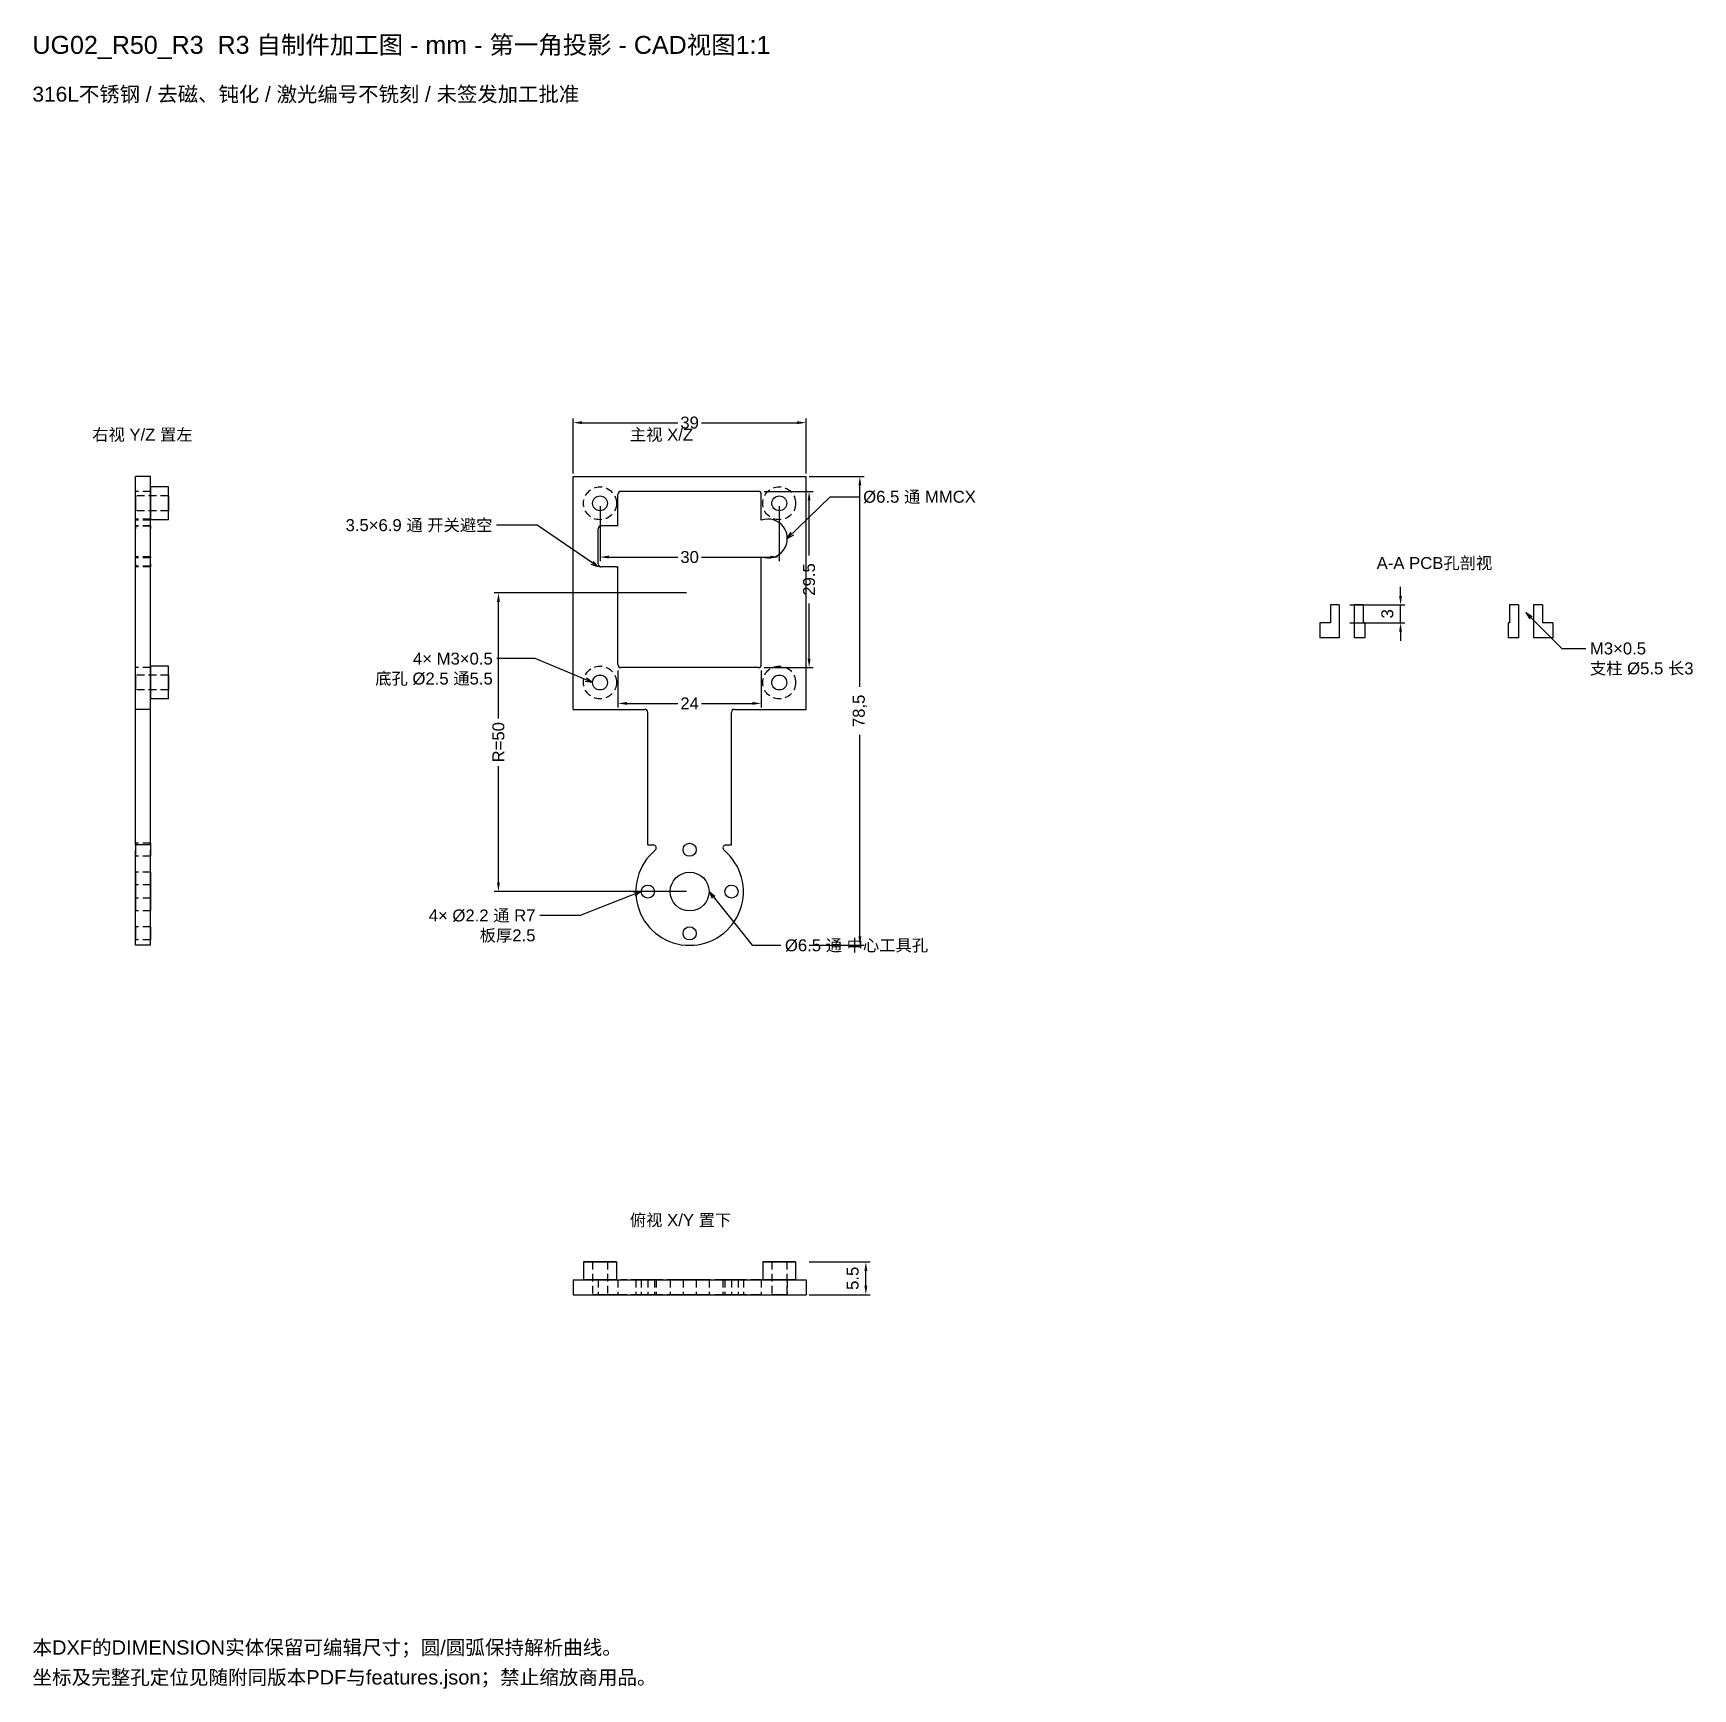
# Model space of a CAD drawing. Header units: millimetres. Extents: x 15 to 293, y 11 to 288.
import ezdxf

# ---------------------------------------------------------------- set-up
doc = ezdxf.new("R2010")
doc.units = ezdxf.units.MM
doc.linetypes.add('DASHED_SMALL', pattern=[2, 1.3, -0.7])
for name, color, linetype in [('ANNOTATIONS', 7, 'Continuous'), ('DIMENSIONS', 3, 'Continuous'), ('HIDDEN', 8, 'DASHED_SMALL'), ('VISIBLE', 7, 'Continuous')]:
    doc.layers.add(name, color=color, linetype=linetype)
doc.styles.add('ZZLAB_UNICODE', font='Arial Unicode.ttf')
doc.dimstyles.new('ZZLAB_MM', dxfattribs={"dimtxt": 2, "dimasz": 1.5, "dimexe": 0.7, "dimexo": 0.5, "dimgap": 0.5, "dimtad": 1, "dimdec": 5, "dimtxsty": 'ZZLAB_UNICODE', "dimcen": 2.5, "dimclrd": 3, "dimclre": 3, "dimclrt": 7, "dimazin": 3, "dimtfac": 1, "dimtmove": 0, "dimatfit": 3})

msp = doc.modelspace()

# ---------------------------------------------------------------- texts
at = {"layer": 'ANNOTATIONS', "style": 'ZZLAB_UNICODE'}
for s, height, p in [('UG02_R50_R3  R3 自制件加工图 - mm - 第一角投影 - CAD视图1:1', 3, (15, 285)), ('316L不锈钢 / 去磁、钝化 / 激光编号不铣刻 / 未签发加工批准', 2.5, (15, 277)), ('右视 Y/Z 置左', 2, (25, 220.25)), ('主视 X/Z', 2, (115, 220.248507)), ('A-A PCB孔剖视', 2, (240, 198.75)), ('俯视 X/Y 置下', 2, (115, 88.75)), ('本DXF的DIMENSION实体保留可编辑尺寸；圆/圆弧保持解析曲线。', 2.4, (15, 17)), ('坐标及完整孔定位见随附同版本PDF与features.json；禁止缩放商用品。', 2.4, (15, 12))]:
    msp.add_text(s, height=height, dxfattribs=at).set_placement(p)
at = {"layer": 'ANNOTATIONS', "char_height": 2, "width": 65, "style": 'ZZLAB_UNICODE'}
for s, insert, attachment_point in [('Ø6.5 通 MMCX', (154.05, 211.848507), 1), ('3.5×6.9 通 开关避空', (92, 207.098507), 3), ('M3×0.5 \\P支柱 Ø5.5 长3', (275.7, 186.45), 1), ('4× M3×0.5 \\P底孔 Ø2.5 通5.5', (92.05, 184.748507), 3), ('4× Ø2.2 通 R7\\P板厚2.5', (99.2, 141.748507), 3), ('Ø6.5 通 中心工具孔', (140.95, 136.748507), 1)]:
    msp.add_mtext(s, dxfattribs=dict(at, insert=insert, attachment_point=attachment_point))

# ---------------------------------------------------------------- blocks, each defined once
blk = doc.blocks.new('_CLOSEDFILLED')
at = {"color": 0, "linetype": 'BYBLOCK'}
blk.add_solid([(-1, 0.16), (0, 0), (-1, -0.16)], dxfattribs=at)
blk = doc.blocks.new('*D1')
at = {"color": 3}
for p, q in [((105.5, 214.75), (105.5, 223.95)), ((107, 223.25), (123, 223.25)), ((127, 223.25), (143, 223.25)), ((144.5, 214.75), (144.5, 223.95))]:
    blk.add_line(p, q, dxfattribs=at)
at = {"layer": 'Defpoints'}
for p in [(105.5, 223.25), (105.5, 214.25), (144.5, 214.25)]:
    blk.add_point(p, dxfattribs=at)
at = {"layer": 'DIMENSIONS', "color": 3, "xscale": 1.5, "yscale": 1.5, "rotation": 180}
blk.add_blockref('_CLOSEDFILLED', (105.5, 223.25), dxfattribs=at)
at = {"layer": 'DIMENSIONS', "color": 3, "xscale": 1.5, "yscale": 1.5}
blk.add_blockref('_CLOSEDFILLED', (144.5, 223.25), dxfattribs=at)
at = {"layer": 'DIMENSIONS', "color": 7, "insert": (125, 223.25), "char_height": 2, "attachment_point": 5, "style": 'ZZLAB_UNICODE'}
blk.add_mtext('39', dxfattribs=at)
blk = doc.blocks.new('*D2')
at = {"color": 3}
for p, q in [((145, 214.25), (154.2, 214.25)), ((153.5, 179), (153.5, 212.75)), ((153.5, 137.25), (153.5, 171)), ((145, 135.75), (154.2, 135.75))]:
    blk.add_line(p, q, dxfattribs=at)
at = {"layer": 'Defpoints'}
for p in [(144.5, 214.25), (144.5, 135.75), (153.5, 135.75)]:
    blk.add_point(p, dxfattribs=at)
at = {"layer": 'DIMENSIONS', "color": 3, "xscale": 1.5, "yscale": 1.5}
for p, rotation in [((153.5, 214.25), 90), ((153.5, 135.75), 270)]:
    blk.add_blockref('_CLOSEDFILLED', p, dxfattribs=dict(at, rotation=rotation))
at = {"layer": 'DIMENSIONS', "color": 7, "insert": (153.5, 175), "char_height": 2, "attachment_point": 5, "rotation": 90, "style": 'ZZLAB_UNICODE'}
blk.add_mtext('78,5', dxfattribs=at)
blk = doc.blocks.new('*D3')
at = {"color": 3}
for p, q in [((110, 209.25), (110, 200.05)), ((140, 209.25), (140, 200.05)), ((111.5, 200.75), (123, 200.75)), ((127, 200.75), (138.5, 200.75))]:
    blk.add_line(p, q, dxfattribs=at)
at = {"layer": 'Defpoints'}
for p in [(110, 209.75), (140, 209.75), (110, 200.75)]:
    blk.add_point(p, dxfattribs=at)
at = {"layer": 'DIMENSIONS', "color": 3, "xscale": 1.5, "yscale": 1.5, "rotation": 180}
blk.add_blockref('_CLOSEDFILLED', (110, 200.75), dxfattribs=at)
at = {"layer": 'DIMENSIONS', "color": 3, "xscale": 1.5, "yscale": 1.5}
blk.add_blockref('_CLOSEDFILLED', (140, 200.75), dxfattribs=at)
at = {"layer": 'DIMENSIONS', "color": 7, "insert": (125, 200.75), "char_height": 2, "attachment_point": 5, "style": 'ZZLAB_UNICODE'}
blk.add_mtext('30', dxfattribs=at)
blk = doc.blocks.new('*D4')
at = {"color": 3}
for p, q in [((124.5, 194.75), (92.3, 194.75)), ((93, 173.75), (93, 193.25)), ((93, 146.25), (93, 165.75)), ((124.5, 144.75), (92.3, 144.75))]:
    blk.add_line(p, q, dxfattribs=at)
at = {"layer": 'Defpoints'}
for p in [(125, 194.75), (93, 144.75), (125, 144.75)]:
    blk.add_point(p, dxfattribs=at)
at = {"layer": 'DIMENSIONS', "color": 3, "xscale": 1.5, "yscale": 1.5}
for p, rotation in [((93, 194.75), 90), ((93, 144.75), 270)]:
    blk.add_blockref('_CLOSEDFILLED', p, dxfattribs=dict(at, rotation=rotation))
at = {"layer": 'DIMENSIONS', "color": 7, "insert": (93, 169.75), "char_height": 2, "attachment_point": 5, "rotation": 90, "style": 'ZZLAB_UNICODE'}
blk.add_mtext('R=50', dxfattribs=at)
blk = doc.blocks.new('*D6')
at = {"color": 3}
for p, q in [((113, 181.75), (113, 175.55)), ((137, 181.75), (137, 175.55)), ((114.5, 176.25), (123, 176.25)), ((127, 176.25), (135.5, 176.25))]:
    blk.add_line(p, q, dxfattribs=at)
at = {"layer": 'Defpoints'}
for p in [(113, 182.25), (137, 182.25), (113, 176.25)]:
    blk.add_point(p, dxfattribs=at)
at = {"layer": 'DIMENSIONS', "color": 3, "xscale": 1.5, "yscale": 1.5, "rotation": 180}
blk.add_blockref('_CLOSEDFILLED', (113, 176.25), dxfattribs=at)
at = {"layer": 'DIMENSIONS', "color": 3, "xscale": 1.5, "yscale": 1.5}
blk.add_blockref('_CLOSEDFILLED', (137, 176.25), dxfattribs=at)
at = {"layer": 'DIMENSIONS', "color": 7, "insert": (125, 176.25), "char_height": 2, "attachment_point": 5, "style": 'ZZLAB_UNICODE'}
blk.add_mtext('24', dxfattribs=at)
blk = doc.blocks.new('*D7')
at = {"color": 3}
for p, q in [((137.5, 211.75), (145.7, 211.75)), ((145, 201), (145, 210.25)), ((145, 183.75), (145, 193)), ((137.5, 182.25), (145.7, 182.25))]:
    blk.add_line(p, q, dxfattribs=at)
at = {"layer": 'Defpoints'}
for p in [(137, 211.75), (137, 182.25), (145, 182.25)]:
    blk.add_point(p, dxfattribs=at)
at = {"layer": 'DIMENSIONS', "color": 3, "xscale": 1.5, "yscale": 1.5}
for p, rotation in [((145, 211.75), 90), ((145, 182.25), 270)]:
    blk.add_blockref('_CLOSEDFILLED', p, dxfattribs=dict(at, rotation=rotation))
at = {"layer": 'DIMENSIONS', "color": 7, "insert": (145, 197), "char_height": 2, "attachment_point": 5, "rotation": 90, "style": 'ZZLAB_UNICODE'}
blk.add_mtext('29.5', dxfattribs=at)
blk = doc.blocks.new('*D8')
at = {"color": 3}
for p, q in [((244, 194.25), (244, 195.75)), ((235.5, 192.75), (244.7, 192.75)), ((244, 189.75), (244, 192.75)), ((235.5, 189.75), (244.7, 189.75)), ((244, 188.25), (244, 186.75))]:
    blk.add_line(p, q, dxfattribs=at)
at = {"layer": 'Defpoints'}
for p in [(235, 192.75), (235, 189.75), (244, 189.75)]:
    blk.add_point(p, dxfattribs=at)
at = {"layer": 'DIMENSIONS', "color": 3, "xscale": 1.5, "yscale": 1.5}
for p, rotation in [((244, 192.75), 270), ((244, 189.75), 90)]:
    blk.add_blockref('_CLOSEDFILLED', p, dxfattribs=dict(at, rotation=rotation))
at = {"layer": 'DIMENSIONS', "color": 7, "insert": (241.8, 191.25), "char_height": 2, "attachment_point": 5, "rotation": 90, "style": 'ZZLAB_UNICODE'}
blk.add_mtext('3', dxfattribs=at)

# ---------------------------------------------------------------- dimensions: what is measured, and where the dimension line sits
at = {"layer": 'DIMENSIONS'}
dim = msp.add_linear_dim(base=(105.5, 223.248507), p1=(105.5, 214.248507), p2=(144.5, 214.248507), dimstyle='ZZLAB_MM', dxfattribs=at)
dim.commit()
dim.dimension.update_dxf_attribs({"geometry": '*D1', "text_midpoint": (125, 223.248507)})
dim = msp.add_linear_dim(base=(153.5, 135.748507), p1=(144.5, 135.748507), p2=(144.5, 214.248507), angle=90, dimstyle='ZZLAB_MM', dxfattribs=at)
dim.commit()
dim.dimension.update_dxf_attribs({"geometry": '*D2', "text_midpoint": (153.5, 174.998507)})
for base, p1, p2, text, picture, middle in [((145, 182.248507), (137, 182.248507), (137, 211.748507), '29.5', '*D7', (145, 196.998507)), ((93, 144.748507), (125, 144.748507), (125, 194.748507), 'R=50', '*D4', (93, 169.748507)), ((244, 189.75), (235, 189.75), (235, 192.75), '3', '*D8', (241.8, 191.25))]:
    dim = msp.add_linear_dim(base=base, p1=p1, p2=p2, angle=90, text=text, dimstyle='ZZLAB_MM', dxfattribs=at)
    dim.commit()
    dim.dimension.update_dxf_attribs({"geometry": picture, "text_midpoint": middle})
for base, p1, p2, text, picture, middle in [((110, 200.748507), (110, 209.748507), (140, 209.748507), '30', '*D3', (125, 200.748507)), ((113, 176.248507), (113, 182.248507), (137, 182.248507), '24', '*D6', (125, 176.248507))]:
    dim = msp.add_linear_dim(base=base, p1=p1, p2=p2, text=text, dimstyle='ZZLAB_MM', dxfattribs=at)
    dim.commit()
    dim.dimension.update_dxf_attribs({"geometry": picture, "text_midpoint": middle})
msp.add_linear_dim(base=(154.5, 77.25), p1=(144.5, 77.25), p2=(144.5, 82.75), angle=90, text='5.5', dimstyle='ZZLAB_MM', dxfattribs=at).render()

# ---------------------------------------------------------------- linework, layer by layer
at = {"layer": 'ANNOTATIONS'}
for p, q in [((141.35, 203.848507), (142.00127, 204.9001)), ((141.35, 203.848507), (142.419517, 204.469903)), ((109.7, 199.098507), (108.880337, 200.024872)), ((109.7, 199.098507), (108.540831, 199.530164)), ((265, 191.45), (266.06066, 190.813604)), ((265, 191.45), (265.636396, 190.38934)), ((108.75, 179.748507), (107.526923, 179.933122)), ((108.75, 179.748507), (107.757692, 180.486969)), ((116.9, 144.748507), (115.673306, 144.589694)), ((116.9, 144.748507), (115.892358, 144.03111)), ((128.25, 144.748507), (129.233895, 143.998873)), ((128.25, 144.748507), (128.765373, 143.624056))]:
    msp.add_line(p, q, dxfattribs=at)
for points in [[(141.35, 203.848507), (148.55, 210.848507), (153.35, 210.848507)], [(109.7, 199.098507), (99.5, 206.098507), (92.7, 206.098507)], [(265, 191.45), (271, 185.45), (275, 185.45)], [(108.75, 179.748507), (99.15, 183.748507), (92.75, 183.748507)], [(116.9, 144.748507), (106.7, 140.748507), (99.9, 140.748507)], [(128.25, 144.748507), (135.45, 135.748507), (140.25, 135.748507)]]:
    msp.add_lwpolyline(points, dxfattribs=at)
at = {"layer": 'HIDDEN'}
for p, q in [((34.75, 211.75), (32.25, 211.75)), ((32.25, 206.908186), (32.25, 211.25)), ((32.25, 205.9), (32.25, 211.25)), ((34.75, 206.908186), (34.75, 211.25)), ((34.75, 205.9), (34.75, 211.25)), ((37.75, 211), (32.25, 211)), ((37.75, 208.5), (32.25, 208.5)), ((34.75, 207.1), (32.25, 207.1)), ((34.75, 206.908186), (32.25, 206.908186)), ((34.75, 206), (32.25, 206)), ((34.75, 205.9), (32.25, 205.9)), ((32.25, 199.6), (32.25, 205.5)), ((34.75, 199.6), (34.75, 205.5)), ((34.75, 200.791814), (32.25, 200.791814)), ((32.25, 182.75), (32.25, 200.791814)), ((34.75, 200.6), (32.25, 200.6)), ((34.75, 182.75), (34.75, 200.791814)), ((34.75, 199.2), (32.25, 199.2)), ((32.25, 182.75), (32.25, 199.2)), ((34.75, 199.1), (32.25, 199.1)), ((34.75, 182.75), (34.75, 199.2)), ((34.75, 182.25), (32.25, 182.25)), ((37.75, 181), (32.25, 181)), ((37.75, 178.5), (32.25, 178.5)), ((34.75, 152.85), (32.25, 152.85)), ((34.75, 150.65), (32.25, 150.65)), ((34.75, 148), (32.25, 148)), ((34.75, 145.85), (32.25, 145.85)), ((34.75, 143.65), (32.25, 143.65)), ((34.75, 141.5), (32.25, 141.5)), ((34.75, 138.85), (32.25, 138.85)), ((34.75, 136.65), (32.25, 136.65)), ((108.75, 82.75), (108.75, 77.25)), ((111.25, 82.75), (111.25, 77.25)), ((138.75, 82.75), (138.75, 77.25)), ((141.25, 82.75), (141.25, 77.25)), ((105.5, 79.75), (117.5, 79.75)), ((109.7, 79.75), (109.7, 77.25)), ((112.7, 79.75), (110.2, 79.75)), ((113, 79.75), (113, 77.25)), ((136.5, 79.75), (113.5, 79.75)), ((116, 79.75), (116, 77.25)), ((116.9, 79.75), (116.9, 77.25)), ((118, 79.75), (118.920526, 79.75)), ((118, 79.75), (118, 77.25)), ((119.1, 79.75), (119.1, 77.25)), ((119.420526, 79.75), (119.420526, 77.25)), ((121.75, 79.75), (121.75, 77.25)), ((123.9, 79.75), (123.9, 77.25)), ((126.1, 79.75), (126.1, 77.25)), ((128.25, 79.75), (128.25, 77.25)), ((130.579474, 79.75), (130.579474, 77.25)), ((130.9, 79.75), (130.9, 77.25)), ((131.079474, 79.75), (132, 79.75)), ((132, 79.75), (132, 77.25)), ((132.5, 79.75), (144.5, 79.75)), ((133.1, 79.75), (133.1, 77.25)), ((134, 79.75), (134, 77.25)), ((137, 79.75), (137, 77.25)), ((141.35, 79.75), (141.35, 77.25)), ((105.5, 77.25), (117.5, 77.25)), ((112.7, 77.25), (110.2, 77.25)), ((136.5, 77.25), (113.5, 77.25)), ((118, 77.25), (118.920526, 77.25)), ((131.079474, 77.25), (132, 77.25)), ((132.5, 77.25), (144.5, 77.25))]:
    msp.add_line(p, q, dxfattribs=at)
for points in [[(32.25, 211.25), (32.25, 211.305982), (32.25, 211.36126), (32.25, 211.41514), (32.25, 211.466942), (32.25, 211.516016), (32.25, 211.561745), (32.25, 211.603553), (32.25, 211.640916), (32.25, 211.673362), (32.25, 211.700484), (32.25, 211.721942), (32.25, 211.737464), (32.25, 211.746856), (32.25, 211.75)], [(34.75, 212.5), (34.75, 212.431052), (34.75, 212.227664), (34.75, 211.900037), (34.75, 211.464597), (34.75, 210.94318), (34.75, 210.361933), (34.75, 209.75), (34.75, 209.138067), (34.75, 208.55682), (34.75, 208.035403), (34.75, 207.599963), (34.75, 207.272336), (34.75, 207.068948), (34.75, 207)], [(34.75, 211.25), (34.75, 211.305982), (34.75, 211.36126), (34.75, 211.41514), (34.75, 211.466942), (34.75, 211.516016), (34.75, 211.561745), (34.75, 211.603553), (34.75, 211.640916), (34.75, 211.673362), (34.75, 211.700484), (34.75, 211.721942), (34.75, 211.737464), (34.75, 211.746856), (34.75, 211.75)], [(32.25, 211), (32.25, 210.96866), (32.25, 210.876211), (32.25, 210.727289), (32.25, 210.529362), (32.25, 210.292355), (32.25, 210.028151), (32.25, 209.75), (32.25, 209.471849), (32.25, 209.207645), (32.25, 208.970638), (32.25, 208.772711), (32.25, 208.623789), (32.25, 208.53134), (32.25, 208.5)], [(37.75, 211), (37.75, 210.96866), (37.75, 210.876211), (37.75, 210.727289), (37.75, 210.529362), (37.75, 210.292355), (37.75, 210.028151), (37.75, 209.75), (37.75, 209.471849), (37.75, 209.207645), (37.75, 208.970638), (37.75, 208.772711), (37.75, 208.623789), (37.75, 208.53134), (37.75, 208.5)], [(32.25, 200.6), (32.25, 200.681484), (32.25, 200.921851), (32.25, 201.309048), (32.25, 201.823658), (32.25, 202.439878), (32.25, 203.126807), (32.25, 203.85), (32.25, 204.573193), (32.25, 205.260122), (32.25, 205.876342), (32.25, 206.390952), (32.25, 206.778149), (32.25, 207.018516), (32.25, 207.1)], [(32.25, 207.1), (32.25, 207.099012), (32.25, 207.096047), (32.25, 207.091108), (32.25, 207.084198), (32.25, 207.075321), (32.25, 207.064482), (32.25, 207.051687), (32.25, 207.036946), (32.25, 207.020266), (32.25, 207.001657), (32.25, 206.981132), (32.25, 206.958703), (32.25, 206.934382), (32.25, 206.908186)], [(32.25, 205.9), (32.25, 205.913362), (32.25, 205.925851), (32.25, 205.93744), (32.25, 205.948105), (32.25, 205.957824), (32.25, 205.966576), (32.25, 205.974342), (32.25, 205.981106), (32.25, 205.986853), (32.25, 205.991573), (32.25, 205.995254), (32.25, 205.997889), (32.25, 205.999472), (32.25, 206)], [(32.25, 206), (32.25, 205.996856), (32.25, 205.987464), (32.25, 205.971942), (32.25, 205.950484), (32.25, 205.923362), (32.25, 205.890916), (32.25, 205.853553), (32.25, 205.811745), (32.25, 205.766016), (32.25, 205.716942), (32.25, 205.66514), (32.25, 205.61126), (32.25, 205.555982), (32.25, 205.5)], [(34.75, 200.6), (34.75, 200.681484), (34.75, 200.921851), (34.75, 201.309048), (34.75, 201.823658), (34.75, 202.439878), (34.75, 203.126807), (34.75, 203.85), (34.75, 204.573193), (34.75, 205.260122), (34.75, 205.876342), (34.75, 206.390952), (34.75, 206.778149), (34.75, 207.018516), (34.75, 207.1)], [(34.75, 207.1), (34.75, 207.099012), (34.75, 207.096047), (34.75, 207.091108), (34.75, 207.084198), (34.75, 207.075321), (34.75, 207.064482), (34.75, 207.051687), (34.75, 207.036946), (34.75, 207.020266), (34.75, 207.001657), (34.75, 206.981132), (34.75, 206.958703), (34.75, 206.934382), (34.75, 206.908186)], [(34.75, 206), (34.75, 205.996856), (34.75, 205.987464), (34.75, 205.971942), (34.75, 205.950484), (34.75, 205.923362), (34.75, 205.890916), (34.75, 205.853553), (34.75, 205.811745), (34.75, 205.766016), (34.75, 205.716942), (34.75, 205.66514), (34.75, 205.61126), (34.75, 205.555982), (34.75, 205.5)], [(34.75, 205.9), (34.75, 205.913362), (34.75, 205.925851), (34.75, 205.93744), (34.75, 205.948105), (34.75, 205.957824), (34.75, 205.966576), (34.75, 205.974342), (34.75, 205.981106), (34.75, 205.986853), (34.75, 205.991573), (34.75, 205.995254), (34.75, 205.997889), (34.75, 205.999472), (34.75, 206)], [(32.25, 200.791814), (32.25, 200.765618), (32.25, 200.741297), (32.25, 200.718868), (32.25, 200.698343), (32.25, 200.679734), (32.25, 200.663054), (32.25, 200.648313), (32.25, 200.635518), (32.25, 200.624679), (32.25, 200.615802), (32.25, 200.608892), (32.25, 200.603953), (32.25, 200.600988), (32.25, 200.6)], [(34.75, 200.791814), (34.75, 200.765618), (34.75, 200.741297), (34.75, 200.718868), (34.75, 200.698343), (34.75, 200.679734), (34.75, 200.663054), (34.75, 200.648313), (34.75, 200.635518), (34.75, 200.624679), (34.75, 200.615802), (34.75, 200.608892), (34.75, 200.603953), (34.75, 200.600988), (34.75, 200.6)], [(32.25, 199.6), (32.25, 199.544018), (32.25, 199.48874), (32.25, 199.43486), (32.25, 199.383058), (32.25, 199.333984), (32.25, 199.288255), (32.25, 199.246447), (32.25, 199.209084), (32.25, 199.176638), (32.25, 199.149516), (32.25, 199.128058), (32.25, 199.112536), (32.25, 199.103144), (32.25, 199.1)], [(32.25, 199.1), (32.25, 199.100528), (32.25, 199.102111), (32.25, 199.104746), (32.25, 199.108427), (32.25, 199.113147), (32.25, 199.118894), (32.25, 199.125658), (32.25, 199.133424), (32.25, 199.142176), (32.25, 199.151895), (32.25, 199.16256), (32.25, 199.174149), (32.25, 199.186638), (32.25, 199.2)], [(34.75, 199.6), (34.75, 199.544018), (34.75, 199.48874), (34.75, 199.43486), (34.75, 199.383058), (34.75, 199.333984), (34.75, 199.288255), (34.75, 199.246447), (34.75, 199.209084), (34.75, 199.176638), (34.75, 199.149516), (34.75, 199.128058), (34.75, 199.112536), (34.75, 199.103144), (34.75, 199.1)], [(34.75, 199.1), (34.75, 199.100528), (34.75, 199.102111), (34.75, 199.104746), (34.75, 199.108427), (34.75, 199.113147), (34.75, 199.118894), (34.75, 199.125658), (34.75, 199.133424), (34.75, 199.142176), (34.75, 199.151895), (34.75, 199.16256), (34.75, 199.174149), (34.75, 199.186638), (34.75, 199.2)], [(32.25, 182.25), (32.25, 182.253144), (32.25, 182.262536), (32.25, 182.278058), (32.25, 182.299516), (32.25, 182.326638), (32.25, 182.359084), (32.25, 182.396447), (32.25, 182.438255), (32.25, 182.483984), (32.25, 182.533058), (32.25, 182.58486), (32.25, 182.63874), (32.25, 182.694018), (32.25, 182.75)], [(32.25, 181), (32.25, 180.96866), (32.25, 180.876211), (32.25, 180.727289), (32.25, 180.529362), (32.25, 180.292355), (32.25, 180.028151), (32.25, 179.75), (32.25, 179.471849), (32.25, 179.207645), (32.25, 178.970638), (32.25, 178.772711), (32.25, 178.623789), (32.25, 178.53134), (32.25, 178.5)], [(34.75, 182.25), (34.75, 182.253144), (34.75, 182.262536), (34.75, 182.278058), (34.75, 182.299516), (34.75, 182.326638), (34.75, 182.359084), (34.75, 182.396447), (34.75, 182.438255), (34.75, 182.483984), (34.75, 182.533058), (34.75, 182.58486), (34.75, 182.63874), (34.75, 182.694018), (34.75, 182.75)], [(34.75, 182.5), (34.75, 182.431052), (34.75, 182.227664), (34.75, 181.900037), (34.75, 181.464597), (34.75, 180.94318), (34.75, 180.361933), (34.75, 179.75), (34.75, 179.138067), (34.75, 178.55682), (34.75, 178.035403), (34.75, 177.599963), (34.75, 177.272336), (34.75, 177.068948), (34.75, 177)], [(37.75, 181), (37.75, 180.96866), (37.75, 180.876211), (37.75, 180.727289), (37.75, 180.529362), (37.75, 180.292355), (37.75, 180.028151), (37.75, 179.75), (37.75, 179.471849), (37.75, 179.207645), (37.75, 178.970638), (37.75, 178.772711), (37.75, 178.623789), (37.75, 178.53134), (37.75, 178.5)], [(32.25, 152.85), (32.25, 152.822421), (32.25, 152.741066), (32.25, 152.610015), (32.25, 152.435839), (32.25, 152.227272), (32.25, 151.994773), (32.25, 151.75), (32.25, 151.505227), (32.25, 151.272728), (32.25, 151.064161), (32.25, 150.889985), (32.25, 150.758934), (32.25, 150.677579), (32.25, 150.65)], [(34.75, 152.85), (34.75, 152.822421), (34.75, 152.741066), (34.75, 152.610015), (34.75, 152.435839), (34.75, 152.227272), (34.75, 151.994773), (34.75, 151.75), (34.75, 151.505227), (34.75, 151.272728), (34.75, 151.064161), (34.75, 150.889985), (34.75, 150.758934), (34.75, 150.677579), (34.75, 150.65)], [(32.25, 148), (32.25, 147.918516), (32.25, 147.678149), (32.25, 147.290952), (32.25, 146.776342), (32.25, 146.160122), (32.25, 145.473193), (32.25, 144.75), (32.25, 144.026807), (32.25, 143.339878), (32.25, 142.723658), (32.25, 142.209048), (32.25, 141.821851), (32.25, 141.581484), (32.25, 141.5)], [(34.75, 148), (34.75, 147.918516), (34.75, 147.678149), (34.75, 147.290952), (34.75, 146.776342), (34.75, 146.160122), (34.75, 145.473193), (34.75, 144.75), (34.75, 144.026807), (34.75, 143.339878), (34.75, 142.723658), (34.75, 142.209048), (34.75, 141.821851), (34.75, 141.581484), (34.75, 141.5)], [(32.25, 145.85), (32.25, 145.822421), (32.25, 145.741066), (32.25, 145.610015), (32.25, 145.435839), (32.25, 145.227272), (32.25, 144.994773), (32.25, 144.75), (32.25, 144.505227), (32.25, 144.272728), (32.25, 144.064161), (32.25, 143.889985), (32.25, 143.758934), (32.25, 143.677579), (32.25, 143.65)], [(34.75, 145.85), (34.75, 145.822421), (34.75, 145.741066), (34.75, 145.610015), (34.75, 145.435839), (34.75, 145.227272), (34.75, 144.994773), (34.75, 144.75), (34.75, 144.505227), (34.75, 144.272728), (34.75, 144.064161), (34.75, 143.889985), (34.75, 143.758934), (34.75, 143.677579), (34.75, 143.65)], [(32.25, 138.85), (32.25, 138.822421), (32.25, 138.741066), (32.25, 138.610015), (32.25, 138.435839), (32.25, 138.227272), (32.25, 137.994773), (32.25, 137.75), (32.25, 137.505227), (32.25, 137.272728), (32.25, 137.064161), (32.25, 136.889985), (32.25, 136.758934), (32.25, 136.677579), (32.25, 136.65)], [(34.75, 138.85), (34.75, 138.822421), (34.75, 138.741066), (34.75, 138.610015), (34.75, 138.435839), (34.75, 138.227272), (34.75, 137.994773), (34.75, 137.75), (34.75, 137.505227), (34.75, 137.272728), (34.75, 137.064161), (34.75, 136.889985), (34.75, 136.758934), (34.75, 136.677579), (34.75, 136.65)], [(107.25, 82.75), (107.318948, 82.75), (107.522336, 82.75), (107.849963, 82.75), (108.285403, 82.75), (108.80682, 82.75), (109.388067, 82.75), (110, 82.75), (110.611933, 82.75), (111.19318, 82.75), (111.714597, 82.75), (112.150037, 82.75), (112.477664, 82.75), (112.681052, 82.75), (112.75, 82.75)], [(110, 82.75), (109.860044, 82.75), (109.721849, 82.75), (109.587151, 82.75), (109.457645, 82.75), (109.33496, 82.75), (109.220638, 82.75), (109.116117, 82.75), (109.022711, 82.75), (108.941595, 82.75), (108.873789, 82.75), (108.820146, 82.75), (108.78134, 82.75), (108.75786, 82.75), (108.75, 82.75)], [(108.75, 82.75), (108.78134, 82.75), (108.873789, 82.75), (109.022711, 82.75), (109.220638, 82.75), (109.457645, 82.75), (109.721849, 82.75), (110, 82.75), (110.278151, 82.75), (110.542355, 82.75), (110.779362, 82.75), (110.977289, 82.75), (111.126211, 82.75), (111.21866, 82.75), (111.25, 82.75)], [(111.25, 82.75), (111.24214, 82.75), (111.21866, 82.75), (111.179854, 82.75), (111.126211, 82.75), (111.058405, 82.75), (110.977289, 82.75), (110.883883, 82.75), (110.779362, 82.75), (110.66504, 82.75), (110.542355, 82.75), (110.412849, 82.75), (110.278151, 82.75), (110.139956, 82.75), (110, 82.75)], [(137.25, 82.75), (137.318948, 82.75), (137.522336, 82.75), (137.849963, 82.75), (138.285403, 82.75), (138.80682, 82.75), (139.388067, 82.75), (140, 82.75), (140.611933, 82.75), (141.19318, 82.75), (141.714597, 82.75), (142.150037, 82.75), (142.477664, 82.75), (142.681052, 82.75), (142.75, 82.75)], [(140, 82.75), (139.860044, 82.75), (139.721849, 82.75), (139.587151, 82.75), (139.457645, 82.75), (139.33496, 82.75), (139.220638, 82.75), (139.116117, 82.75), (139.022711, 82.75), (138.941595, 82.75), (138.873789, 82.75), (138.820146, 82.75), (138.78134, 82.75), (138.75786, 82.75), (138.75, 82.75)], [(138.75, 82.75), (138.78134, 82.75), (138.873789, 82.75), (139.022711, 82.75), (139.220638, 82.75), (139.457645, 82.75), (139.721849, 82.75), (140, 82.75), (140.278151, 82.75), (140.542355, 82.75), (140.779362, 82.75), (140.977289, 82.75), (141.126211, 82.75), (141.21866, 82.75), (141.25, 82.75)], [(141.25, 82.75), (141.24214, 82.75), (141.21866, 82.75), (141.179854, 82.75), (141.126211, 82.75), (141.058405, 82.75), (140.977289, 82.75), (140.883883, 82.75), (140.779362, 82.75), (140.66504, 82.75), (140.542355, 82.75), (140.412849, 82.75), (140.278151, 82.75), (140.139956, 82.75), (140, 82.75)], [(110, 79.75), (109.692098, 79.75), (109.388067, 79.75), (109.091733, 79.75), (108.80682, 79.75), (108.536912, 79.75), (108.285403, 79.75), (108.055456, 79.75), (107.849963, 79.75), (107.671508, 79.75), (107.522336, 79.75), (107.404321, 79.75), (107.318948, 79.75), (107.267291, 79.75), (107.25, 79.75)], [(107.25, 79.75), (107.318948, 79.75), (107.522336, 79.75), (107.849963, 79.75), (108.285403, 79.75), (108.80682, 79.75), (109.388067, 79.75), (110, 79.75), (110.611933, 79.75), (111.19318, 79.75), (111.714597, 79.75), (112.150037, 79.75), (112.477664, 79.75), (112.681052, 79.75), (112.75, 79.75)], [(109.7, 79.75), (109.703144, 79.75), (109.712536, 79.75), (109.728058, 79.75), (109.749516, 79.75), (109.776638, 79.75), (109.809084, 79.75), (109.846447, 79.75), (109.888255, 79.75), (109.933984, 79.75), (109.983058, 79.75), (110.03486, 79.75), (110.08874, 79.75), (110.144018, 79.75), (110.2, 79.75)], [(112.75, 79.75), (112.732709, 79.75), (112.681052, 79.75), (112.595679, 79.75), (112.477664, 79.75), (112.328492, 79.75), (112.150037, 79.75), (111.944544, 79.75), (111.714597, 79.75), (111.463088, 79.75), (111.19318, 79.75), (110.908267, 79.75), (110.611933, 79.75), (110.307902, 79.75), (110, 79.75)], [(112.7, 79.75), (112.722974, 79.75), (112.7459, 79.75), (112.768728, 79.75), (112.791412, 79.75), (112.813902, 79.75), (112.836152, 79.75), (112.858114, 79.75), (112.879742, 79.75), (112.90099, 79.75), (112.921814, 79.75), (112.94217, 79.75), (112.962014, 79.75), (112.981304, 79.75), (113, 79.75)], [(113, 79.75), (113.003144, 79.75), (113.012536, 79.75), (113.028058, 79.75), (113.049516, 79.75), (113.076638, 79.75), (113.109084, 79.75), (113.146447, 79.75), (113.188255, 79.75), (113.233984, 79.75), (113.283058, 79.75), (113.33486, 79.75), (113.38874, 79.75), (113.444018, 79.75), (113.5, 79.75)], [(119.240499, 79.75), (118.819148, 79.75), (118.42201, 79.75), (118.050638, 79.75), (117.706489, 79.75), (117.39091, 79.75), (117.105138, 79.75), (116.850291, 79.75), (116.627369, 79.75), (116.437243, 79.75), (116.280661, 79.75), (116.158233, 79.75), (116.070441, 79.75), (116.017627, 79.75), (116, 79.75)], [(116, 79.75), (116.225649, 79.75), (116.89128, 79.75), (117.963517, 79.75), (119.388592, 79.75), (121.095046, 79.75), (122.997312, 79.75), (125, 79.75), (127.002688, 79.75), (128.904954, 79.75), (130.611408, 79.75), (132.036483, 79.75), (133.10872, 79.75), (133.774351, 79.75), (134, 79.75)], [(118, 79.75), (117.876839, 79.75), (117.755227, 79.75), (117.636693, 79.75), (117.522728, 79.75), (117.414765, 79.75), (117.314161, 79.75), (117.222183, 79.75), (117.139985, 79.75), (117.068603, 79.75), (117.008934, 79.75), (116.961728, 79.75), (116.927579, 79.75), (116.906917, 79.75), (116.9, 79.75)], [(116.9, 79.75), (116.927579, 79.75), (117.008934, 79.75), (117.139985, 79.75), (117.314161, 79.75), (117.522728, 79.75), (117.755227, 79.75), (118, 79.75), (118.244773, 79.75), (118.477272, 79.75), (118.685839, 79.75), (118.860015, 79.75), (118.991066, 79.75), (119.072421, 79.75), (119.1, 79.75)], [(118, 79.75), (117.996856, 79.75), (117.987464, 79.75), (117.971942, 79.75), (117.950484, 79.75), (117.923362, 79.75), (117.890916, 79.75), (117.853553, 79.75), (117.811745, 79.75), (117.766016, 79.75), (117.716942, 79.75), (117.66514, 79.75), (117.61126, 79.75), (117.555982, 79.75), (117.5, 79.75)], [(119.1, 79.75), (119.093083, 79.75), (119.072421, 79.75), (119.038272, 79.75), (118.991066, 79.75), (118.931397, 79.75), (118.860015, 79.75), (118.777817, 79.75), (118.685839, 79.75), (118.585235, 79.75), (118.477272, 79.75), (118.363307, 79.75), (118.244773, 79.75), (118.123161, 79.75), (118, 79.75)], [(118.920526, 79.75), (118.976509, 79.75), (119.031787, 79.75), (119.085666, 79.75), (119.137468, 79.75), (119.186542, 79.75), (119.232271, 79.75), (119.27408, 79.75), (119.311442, 79.75), (119.343888, 79.75), (119.371011, 79.75), (119.392468, 79.75), (119.40799, 79.75), (119.417382, 79.75), (119.420526, 79.75)], [(119.420526, 79.75), (119.419547, 79.75), (119.416613, 79.75), (119.411736, 79.75), (119.404934, 79.75), (119.396235, 79.75), (119.385673, 79.75), (119.373288, 79.75), (119.35913, 79.75), (119.343254, 79.75), (119.325721, 79.75), (119.306602, 79.75), (119.28597, 79.75), (119.263907, 79.75), (119.240499, 79.75)], [(125, 79.75), (124.636115, 79.75), (124.276807, 79.75), (123.926593, 79.75), (123.589878, 79.75), (123.270896, 79.75), (122.973658, 79.75), (122.701903, 79.75), (122.459048, 79.75), (122.248146, 79.75), (122.071851, 79.75), (121.932379, 79.75), (121.831484, 79.75), (121.770435, 79.75), (121.75, 79.75)], [(121.75, 79.75), (121.831484, 79.75), (122.071851, 79.75), (122.459048, 79.75), (122.973658, 79.75), (123.589878, 79.75), (124.276807, 79.75), (125, 79.75), (125.723193, 79.75), (126.410122, 79.75), (127.026342, 79.75), (127.540952, 79.75), (127.928149, 79.75), (128.168516, 79.75), (128.25, 79.75)], [(125, 79.75), (124.876839, 79.75), (124.755227, 79.75), (124.636693, 79.75), (124.522728, 79.75), (124.414765, 79.75), (124.314161, 79.75), (124.222183, 79.75), (124.139985, 79.75), (124.068603, 79.75), (124.008934, 79.75), (123.961728, 79.75), (123.927579, 79.75), (123.906917, 79.75), (123.9, 79.75)], [(123.9, 79.75), (123.927579, 79.75), (124.008934, 79.75), (124.139985, 79.75), (124.314161, 79.75), (124.522728, 79.75), (124.755227, 79.75), (125, 79.75), (125.244773, 79.75), (125.477272, 79.75), (125.685839, 79.75), (125.860015, 79.75), (125.991066, 79.75), (126.072421, 79.75), (126.1, 79.75)], [(126.1, 79.75), (126.093083, 79.75), (126.072421, 79.75), (126.038272, 79.75), (125.991066, 79.75), (125.931397, 79.75), (125.860015, 79.75), (125.777817, 79.75), (125.685839, 79.75), (125.585235, 79.75), (125.477272, 79.75), (125.363307, 79.75), (125.244773, 79.75), (125.123161, 79.75), (125, 79.75)], [(128.25, 79.75), (128.229565, 79.75), (128.168516, 79.75), (128.067621, 79.75), (127.928149, 79.75), (127.751854, 79.75), (127.540952, 79.75), (127.298097, 79.75), (127.026342, 79.75), (126.729104, 79.75), (126.410122, 79.75), (126.073407, 79.75), (125.723193, 79.75), (125.363885, 79.75), (125, 79.75)], [(131.079474, 79.75), (131.023491, 79.75), (130.968213, 79.75), (130.914334, 79.75), (130.862532, 79.75), (130.813458, 79.75), (130.767729, 79.75), (130.72592, 79.75), (130.688558, 79.75), (130.656112, 79.75), (130.628989, 79.75), (130.607532, 79.75), (130.59201, 79.75), (130.582618, 79.75), (130.579474, 79.75)], [(130.579474, 79.75), (130.580453, 79.75), (130.583387, 79.75), (130.588264, 79.75), (130.595066, 79.75), (130.603765, 79.75), (130.614327, 79.75), (130.626712, 79.75), (130.64087, 79.75), (130.656746, 79.75), (130.674279, 79.75), (130.693398, 79.75), (130.71403, 79.75), (130.736093, 79.75), (130.759501, 79.75)], [(134, 79.75), (133.982373, 79.75), (133.929559, 79.75), (133.841767, 79.75), (133.719339, 79.75), (133.562757, 79.75), (133.372631, 79.75), (133.149709, 79.75), (132.894862, 79.75), (132.60909, 79.75), (132.293511, 79.75), (131.949362, 79.75), (131.57799, 79.75), (131.180852, 79.75), (130.759501, 79.75)], [(132, 79.75), (131.876839, 79.75), (131.755227, 79.75), (131.636693, 79.75), (131.522728, 79.75), (131.414765, 79.75), (131.314161, 79.75), (131.222183, 79.75), (131.139985, 79.75), (131.068603, 79.75), (131.008934, 79.75), (130.961728, 79.75), (130.927579, 79.75), (130.906917, 79.75), (130.9, 79.75)], [(130.9, 79.75), (130.927579, 79.75), (131.008934, 79.75), (131.139985, 79.75), (131.314161, 79.75), (131.522728, 79.75), (131.755227, 79.75), (132, 79.75), (132.244773, 79.75), (132.477272, 79.75), (132.685839, 79.75), (132.860015, 79.75), (132.991066, 79.75), (133.072421, 79.75), (133.1, 79.75)], [(132, 79.75), (132.003144, 79.75), (132.012536, 79.75), (132.028058, 79.75), (132.049516, 79.75), (132.076638, 79.75), (132.109084, 79.75), (132.146447, 79.75), (132.188255, 79.75), (132.233984, 79.75), (132.283058, 79.75), (132.33486, 79.75), (132.38874, 79.75), (132.444018, 79.75), (132.5, 79.75)], [(133.1, 79.75), (133.093083, 79.75), (133.072421, 79.75), (133.038272, 79.75), (132.991066, 79.75), (132.931397, 79.75), (132.860015, 79.75), (132.777817, 79.75), (132.685839, 79.75), (132.585235, 79.75), (132.477272, 79.75), (132.363307, 79.75), (132.244773, 79.75), (132.123161, 79.75), (132, 79.75)], [(137, 79.75), (136.996856, 79.75), (136.987464, 79.75), (136.971942, 79.75), (136.950484, 79.75), (136.923362, 79.75), (136.890916, 79.75), (136.853553, 79.75), (136.811745, 79.75), (136.766016, 79.75), (136.716942, 79.75), (136.66514, 79.75), (136.61126, 79.75), (136.555982, 79.75), (136.5, 79.75)], [(137, 79.75), (137.427532, 79.75), (137.867641, 79.75), (138.312096, 79.75), (138.752584, 79.75), (139.180867, 79.75), (139.588935, 79.75), (139.969158, 79.75), (140.314422, 79.75), (140.618273, 79.75), (140.875026, 79.75), (141.07988, 79.75), (141.229004, 79.75), (141.319609, 79.75), (141.35, 79.75)], [(140, 79.75), (139.692098, 79.75), (139.388067, 79.75), (139.091733, 79.75), (138.80682, 79.75), (138.536912, 79.75), (138.285403, 79.75), (138.055456, 79.75), (137.849963, 79.75), (137.671508, 79.75), (137.522336, 79.75), (137.404321, 79.75), (137.318948, 79.75), (137.267291, 79.75), (137.25, 79.75)], [(137.25, 79.75), (137.318948, 79.75), (137.522336, 79.75), (137.849963, 79.75), (138.285403, 79.75), (138.80682, 79.75), (139.388067, 79.75), (140, 79.75), (140.611933, 79.75), (141.19318, 79.75), (141.714597, 79.75), (142.150037, 79.75), (142.477664, 79.75), (142.681052, 79.75), (142.75, 79.75)], [(142.75, 79.75), (142.732709, 79.75), (142.681052, 79.75), (142.595679, 79.75), (142.477664, 79.75), (142.328492, 79.75), (142.150037, 79.75), (141.944544, 79.75), (141.714597, 79.75), (141.463088, 79.75), (141.19318, 79.75), (140.908267, 79.75), (140.611933, 79.75), (140.307902, 79.75), (140, 79.75)], [(110, 77.25), (109.860044, 77.25), (109.721849, 77.25), (109.587151, 77.25), (109.457645, 77.25), (109.33496, 77.25), (109.220638, 77.25), (109.116117, 77.25), (109.022711, 77.25), (108.941595, 77.25), (108.873789, 77.25), (108.820146, 77.25), (108.78134, 77.25), (108.75786, 77.25), (108.75, 77.25)], [(108.75, 77.25), (108.78134, 77.25), (108.873789, 77.25), (109.022711, 77.25), (109.220638, 77.25), (109.457645, 77.25), (109.721849, 77.25), (110, 77.25), (110.278151, 77.25), (110.542355, 77.25), (110.779362, 77.25), (110.977289, 77.25), (111.126211, 77.25), (111.21866, 77.25), (111.25, 77.25)], [(110.2, 77.25), (110.144018, 77.25), (110.08874, 77.25), (110.03486, 77.25), (109.983058, 77.25), (109.933984, 77.25), (109.888255, 77.25), (109.846447, 77.25), (109.809084, 77.25), (109.776638, 77.25), (109.749516, 77.25), (109.728058, 77.25), (109.712536, 77.25), (109.703144, 77.25), (109.7, 77.25)], [(111.25, 77.25), (111.24214, 77.25), (111.21866, 77.25), (111.179854, 77.25), (111.126211, 77.25), (111.058405, 77.25), (110.977289, 77.25), (110.883883, 77.25), (110.779362, 77.25), (110.66504, 77.25), (110.542355, 77.25), (110.412849, 77.25), (110.278151, 77.25), (110.139956, 77.25), (110, 77.25)], [(113, 77.25), (112.981304, 77.25), (112.962014, 77.25), (112.94217, 77.25), (112.921814, 77.25), (112.90099, 77.25), (112.879742, 77.25), (112.858114, 77.25), (112.836152, 77.25), (112.813902, 77.25), (112.791412, 77.25), (112.768728, 77.25), (112.7459, 77.25), (112.722974, 77.25), (112.7, 77.25)], [(113.5, 77.25), (113.444018, 77.25), (113.38874, 77.25), (113.33486, 77.25), (113.283058, 77.25), (113.233984, 77.25), (113.188255, 77.25), (113.146447, 77.25), (113.109084, 77.25), (113.076638, 77.25), (113.049516, 77.25), (113.028058, 77.25), (113.012536, 77.25), (113.003144, 77.25), (113, 77.25)], [(119.240499, 77.25), (118.819148, 77.25), (118.42201, 77.25), (118.050638, 77.25), (117.706489, 77.25), (117.39091, 77.25), (117.105138, 77.25), (116.850291, 77.25), (116.627369, 77.25), (116.437243, 77.25), (116.280661, 77.25), (116.158233, 77.25), (116.070441, 77.25), (116.017627, 77.25), (116, 77.25)], [(116, 77.25), (116.225649, 77.25), (116.89128, 77.25), (117.963517, 77.25), (119.388592, 77.25), (121.095046, 77.25), (122.997312, 77.25), (125, 77.25), (127.002688, 77.25), (128.904954, 77.25), (130.611408, 77.25), (132.036483, 77.25), (133.10872, 77.25), (133.774351, 77.25), (134, 77.25)], [(118, 77.25), (117.876839, 77.25), (117.755227, 77.25), (117.636693, 77.25), (117.522728, 77.25), (117.414765, 77.25), (117.314161, 77.25), (117.222183, 77.25), (117.139985, 77.25), (117.068603, 77.25), (117.008934, 77.25), (116.961728, 77.25), (116.927579, 77.25), (116.906917, 77.25), (116.9, 77.25)], [(116.9, 77.25), (116.927579, 77.25), (117.008934, 77.25), (117.139985, 77.25), (117.314161, 77.25), (117.522728, 77.25), (117.755227, 77.25), (118, 77.25), (118.244773, 77.25), (118.477272, 77.25), (118.685839, 77.25), (118.860015, 77.25), (118.991066, 77.25), (119.072421, 77.25), (119.1, 77.25)], [(118, 77.25), (117.996856, 77.25), (117.987464, 77.25), (117.971942, 77.25), (117.950484, 77.25), (117.923362, 77.25), (117.890916, 77.25), (117.853553, 77.25), (117.811745, 77.25), (117.766016, 77.25), (117.716942, 77.25), (117.66514, 77.25), (117.61126, 77.25), (117.555982, 77.25), (117.5, 77.25)], [(119.1, 77.25), (119.093083, 77.25), (119.072421, 77.25), (119.038272, 77.25), (118.991066, 77.25), (118.931397, 77.25), (118.860015, 77.25), (118.777817, 77.25), (118.685839, 77.25), (118.585235, 77.25), (118.477272, 77.25), (118.363307, 77.25), (118.244773, 77.25), (118.123161, 77.25), (118, 77.25)], [(118.920526, 77.25), (118.976509, 77.25), (119.031787, 77.25), (119.085666, 77.25), (119.137468, 77.25), (119.186542, 77.25), (119.232271, 77.25), (119.27408, 77.25), (119.311442, 77.25), (119.343888, 77.25), (119.371011, 77.25), (119.392468, 77.25), (119.40799, 77.25), (119.417382, 77.25), (119.420526, 77.25)], [(119.420526, 77.25), (119.419547, 77.25), (119.416613, 77.25), (119.411736, 77.25), (119.404934, 77.25), (119.396235, 77.25), (119.385673, 77.25), (119.373288, 77.25), (119.35913, 77.25), (119.343254, 77.25), (119.325721, 77.25), (119.306602, 77.25), (119.28597, 77.25), (119.263907, 77.25), (119.240499, 77.25)], [(125, 77.25), (124.636115, 77.25), (124.276807, 77.25), (123.926593, 77.25), (123.589878, 77.25), (123.270896, 77.25), (122.973658, 77.25), (122.701903, 77.25), (122.459048, 77.25), (122.248146, 77.25), (122.071851, 77.25), (121.932379, 77.25), (121.831484, 77.25), (121.770435, 77.25), (121.75, 77.25)], [(121.75, 77.25), (121.831484, 77.25), (122.071851, 77.25), (122.459048, 77.25), (122.973658, 77.25), (123.589878, 77.25), (124.276807, 77.25), (125, 77.25), (125.723193, 77.25), (126.410122, 77.25), (127.026342, 77.25), (127.540952, 77.25), (127.928149, 77.25), (128.168516, 77.25), (128.25, 77.25)], [(125, 77.25), (124.876839, 77.25), (124.755227, 77.25), (124.636693, 77.25), (124.522728, 77.25), (124.414765, 77.25), (124.314161, 77.25), (124.222183, 77.25), (124.139985, 77.25), (124.068603, 77.25), (124.008934, 77.25), (123.961728, 77.25), (123.927579, 77.25), (123.906917, 77.25), (123.9, 77.25)], [(123.9, 77.25), (123.927579, 77.25), (124.008934, 77.25), (124.139985, 77.25), (124.314161, 77.25), (124.522728, 77.25), (124.755227, 77.25), (125, 77.25), (125.244773, 77.25), (125.477272, 77.25), (125.685839, 77.25), (125.860015, 77.25), (125.991066, 77.25), (126.072421, 77.25), (126.1, 77.25)], [(126.1, 77.25), (126.093083, 77.25), (126.072421, 77.25), (126.038272, 77.25), (125.991066, 77.25), (125.931397, 77.25), (125.860015, 77.25), (125.777817, 77.25), (125.685839, 77.25), (125.585235, 77.25), (125.477272, 77.25), (125.363307, 77.25), (125.244773, 77.25), (125.123161, 77.25), (125, 77.25)], [(128.25, 77.25), (128.229565, 77.25), (128.168516, 77.25), (128.067621, 77.25), (127.928149, 77.25), (127.751854, 77.25), (127.540952, 77.25), (127.298097, 77.25), (127.026342, 77.25), (126.729104, 77.25), (126.410122, 77.25), (126.073407, 77.25), (125.723193, 77.25), (125.363885, 77.25), (125, 77.25)], [(131.079474, 77.25), (131.023491, 77.25), (130.968213, 77.25), (130.914334, 77.25), (130.862532, 77.25), (130.813458, 77.25), (130.767729, 77.25), (130.72592, 77.25), (130.688558, 77.25), (130.656112, 77.25), (130.628989, 77.25), (130.607532, 77.25), (130.59201, 77.25), (130.582618, 77.25), (130.579474, 77.25)], [(130.579474, 77.25), (130.580453, 77.25), (130.583387, 77.25), (130.588264, 77.25), (130.595066, 77.25), (130.603765, 77.25), (130.614327, 77.25), (130.626712, 77.25), (130.64087, 77.25), (130.656746, 77.25), (130.674279, 77.25), (130.693398, 77.25), (130.71403, 77.25), (130.736093, 77.25), (130.759501, 77.25)], [(134, 77.25), (133.982373, 77.25), (133.929559, 77.25), (133.841767, 77.25), (133.719339, 77.25), (133.562757, 77.25), (133.372631, 77.25), (133.149709, 77.25), (132.894862, 77.25), (132.60909, 77.25), (132.293511, 77.25), (131.949362, 77.25), (131.57799, 77.25), (131.180852, 77.25), (130.759501, 77.25)], [(132, 77.25), (131.876839, 77.25), (131.755227, 77.25), (131.636693, 77.25), (131.522728, 77.25), (131.414765, 77.25), (131.314161, 77.25), (131.222183, 77.25), (131.139985, 77.25), (131.068603, 77.25), (131.008934, 77.25), (130.961728, 77.25), (130.927579, 77.25), (130.906917, 77.25), (130.9, 77.25)], [(130.9, 77.25), (130.927579, 77.25), (131.008934, 77.25), (131.139985, 77.25), (131.314161, 77.25), (131.522728, 77.25), (131.755227, 77.25), (132, 77.25), (132.244773, 77.25), (132.477272, 77.25), (132.685839, 77.25), (132.860015, 77.25), (132.991066, 77.25), (133.072421, 77.25), (133.1, 77.25)], [(132, 77.25), (132.003144, 77.25), (132.012536, 77.25), (132.028058, 77.25), (132.049516, 77.25), (132.076638, 77.25), (132.109084, 77.25), (132.146447, 77.25), (132.188255, 77.25), (132.233984, 77.25), (132.283058, 77.25), (132.33486, 77.25), (132.38874, 77.25), (132.444018, 77.25), (132.5, 77.25)], [(133.1, 77.25), (133.093083, 77.25), (133.072421, 77.25), (133.038272, 77.25), (132.991066, 77.25), (132.931397, 77.25), (132.860015, 77.25), (132.777817, 77.25), (132.685839, 77.25), (132.585235, 77.25), (132.477272, 77.25), (132.363307, 77.25), (132.244773, 77.25), (132.123161, 77.25), (132, 77.25)], [(137, 77.25), (136.996856, 77.25), (136.987464, 77.25), (136.971942, 77.25), (136.950484, 77.25), (136.923362, 77.25), (136.890916, 77.25), (136.853553, 77.25), (136.811745, 77.25), (136.766016, 77.25), (136.716942, 77.25), (136.66514, 77.25), (136.61126, 77.25), (136.555982, 77.25), (136.5, 77.25)], [(137, 77.25), (137.427532, 77.25), (137.867641, 77.25), (138.312096, 77.25), (138.752584, 77.25), (139.180867, 77.25), (139.588935, 77.25), (139.969158, 77.25), (140.314422, 77.25), (140.618273, 77.25), (140.875026, 77.25), (141.07988, 77.25), (141.229004, 77.25), (141.319609, 77.25), (141.35, 77.25)], [(140, 77.25), (139.860044, 77.25), (139.721849, 77.25), (139.587151, 77.25), (139.457645, 77.25), (139.33496, 77.25), (139.220638, 77.25), (139.116117, 77.25), (139.022711, 77.25), (138.941595, 77.25), (138.873789, 77.25), (138.820146, 77.25), (138.78134, 77.25), (138.75786, 77.25), (138.75, 77.25)], [(138.75, 77.25), (138.78134, 77.25), (138.873789, 77.25), (139.022711, 77.25), (139.220638, 77.25), (139.457645, 77.25), (139.721849, 77.25), (140, 77.25), (140.278151, 77.25), (140.542355, 77.25), (140.779362, 77.25), (140.977289, 77.25), (141.126211, 77.25), (141.21866, 77.25), (141.25, 77.25)], [(141.25, 77.25), (141.24214, 77.25), (141.21866, 77.25), (141.179854, 77.25), (141.126211, 77.25), (141.058405, 77.25), (140.977289, 77.25), (140.883883, 77.25), (140.779362, 77.25), (140.66504, 77.25), (140.542355, 77.25), (140.412849, 77.25), (140.278151, 77.25), (140.139956, 77.25), (140, 77.25)]]:
    msp.add_lwpolyline(points, dxfattribs=at)
for centre in [(110, 209.748507), (140, 209.748507), (110, 179.748507), (140, 179.748507)]:
    msp.add_circle(centre, 2.75, dxfattribs=at)
at = {"layer": 'VISIBLE'}
for p, q in [((34.75, 214.25), (32.25, 214.25)), ((32.25, 175.25), (32.25, 214.25)), ((34.75, 175.25), (34.75, 214.25)), ((105.5, 175.248507), (105.5, 214.248507)), ((105.5, 214.248507), (144.5, 214.248507)), ((144.5, 175.248507), (144.5, 214.248507)), ((37.75, 212.5), (34.75, 212.5)), ((113, 205.898507), (113, 211.248507)), ((136.5, 211.748507), (113.5, 211.748507)), ((137, 206.906693), (137, 211.248507)), ((37.75, 207), (34.75, 207)), ((112.7, 205.998507), (110.2, 205.998507)), ((109.7, 199.598507), (109.7, 205.498507)), ((137, 182.748507), (137, 200.790321)), ((112.7, 199.098507), (110.2, 199.098507)), ((113, 182.748507), (113, 199.198507)), ((232.25, 192.75), (232.25, 189.75)), ((233.75, 192.75), (232.25, 192.75)), ((233.75, 192.75), (233.75, 187.25)), ((236.25, 192.75), (236.25, 187.25)), ((237.75, 192.75), (236.25, 192.75)), ((237.75, 192.75), (237.75, 189.75)), ((262.25, 192.75), (262.25, 189.75)), ((263.75, 192.75), (262.25, 192.75)), ((263.75, 192.75), (263.75, 187.25)), ((266.25, 192.75), (266.25, 187.25)), ((267.75, 192.75), (266.25, 192.75)), ((267.75, 192.75), (267.75, 189.75)), ((232.25, 189.75), (230.5, 189.75)), ((230.5, 189.75), (230.5, 187.25)), ((238, 189.75), (237.75, 189.75)), ((238, 189.75), (238, 187.25)), ((262.25, 189.75), (262, 189.75)), ((262, 189.75), (262, 187.25)), ((269.5, 189.75), (267.75, 189.75)), ((269.5, 189.75), (269.5, 187.25)), ((233.75, 187.25), (230.5, 187.25)), ((238, 187.25), (236.25, 187.25)), ((263.75, 187.25), (262, 187.25)), ((269.5, 187.25), (266.25, 187.25)), ((37.75, 182.5), (34.75, 182.5)), ((136.5, 182.248507), (113.5, 182.248507)), ((34.75, 175.25), (32.25, 175.25)), ((37.75, 177), (34.75, 177)), ((105.5, 175.248507), (117.5, 175.248507)), ((132.5, 175.248507), (144.5, 175.248507)), ((32.25, 152.55), (32.25, 174.75)), ((34.75, 152.55), (34.75, 174.75)), ((118, 152.548507), (118, 174.748507)), ((132, 152.548507), (132, 174.748507)), ((34.75, 152.55), (32.25, 152.55)), ((118, 152.548507), (118.920526, 152.548507)), ((131.079474, 152.548507), (132, 152.548507)), ((34.75, 135.75), (32.25, 135.75)), ((107.25, 82.75), (107.25, 79.75)), ((112.75, 82.75), (112.75, 79.75)), ((137.25, 82.75), (137.25, 79.75)), ((142.75, 82.75), (142.75, 79.75)), ((105.5, 79.75), (144.5, 79.75)), ((105.5, 79.75), (105.5, 77.25)), ((144.5, 79.75), (144.5, 77.25)), ((105.5, 77.25), (144.5, 77.25))]:
    msp.add_line(p, q, dxfattribs=at)
for points in [[(37.75, 207), (37.75, 207.068948), (37.75, 207.272336), (37.75, 207.599963), (37.75, 208.035403), (37.75, 208.55682), (37.75, 209.138067), (37.75, 209.75), (37.75, 210.361933), (37.75, 210.94318), (37.75, 211.464597), (37.75, 211.900037), (37.75, 212.227664), (37.75, 212.431052), (37.75, 212.5)], [(37.75, 177), (37.75, 177.068948), (37.75, 177.272336), (37.75, 177.599963), (37.75, 178.035403), (37.75, 178.55682), (37.75, 179.138067), (37.75, 179.75), (37.75, 180.361933), (37.75, 180.94318), (37.75, 181.464597), (37.75, 181.900037), (37.75, 182.227664), (37.75, 182.431052), (37.75, 182.5)], [(32.25, 174.75), (32.25, 174.805982), (32.25, 174.86126), (32.25, 174.91514), (32.25, 174.966942), (32.25, 175.016016), (32.25, 175.061745), (32.25, 175.103553), (32.25, 175.140916), (32.25, 175.173362), (32.25, 175.200484), (32.25, 175.221942), (32.25, 175.237464), (32.25, 175.246856), (32.25, 175.25)], [(34.75, 174.75), (34.75, 174.805982), (34.75, 174.86126), (34.75, 174.91514), (34.75, 174.966942), (34.75, 175.016016), (34.75, 175.061745), (34.75, 175.103553), (34.75, 175.140916), (34.75, 175.173362), (34.75, 175.200484), (34.75, 175.221942), (34.75, 175.237464), (34.75, 175.246856), (34.75, 175.25)], [(32.25, 152.55), (32.25, 152.542381), (32.25, 152.519756), (32.25, 152.482814), (32.25, 152.432682), (32.25, 152.370887), (32.25, 152.299312), (32.25, 152.220139), (32.25, 152.135781), (32.25, 152.048809), (32.25, 151.961873), (32.25, 151.877623), (32.25, 151.798626), (32.25, 151.72729), (32.25, 151.665789)], [(32.25, 135.75), (32.25, 135.887144), (32.25, 136.294397), (32.25, 136.959347), (32.25, 137.861729), (32.25, 138.974041), (32.25, 140.262384), (32.25, 141.687493), (32.25, 143.205937), (32.25, 144.771439), (32.25, 146.336288), (32.25, 147.852791), (32.25, 149.274733), (32.25, 150.558777), (32.25, 151.665789)], [(34.75, 152.55), (34.75, 152.542381), (34.75, 152.519756), (34.75, 152.482814), (34.75, 152.432682), (34.75, 152.370887), (34.75, 152.299312), (34.75, 152.220139), (34.75, 152.135781), (34.75, 152.048809), (34.75, 151.961873), (34.75, 151.877623), (34.75, 151.798626), (34.75, 151.72729), (34.75, 151.665789)], [(34.75, 135.75), (34.75, 135.887144), (34.75, 136.294397), (34.75, 136.959347), (34.75, 137.861729), (34.75, 138.974041), (34.75, 140.262384), (34.75, 141.687493), (34.75, 143.205937), (34.75, 144.771439), (34.75, 146.336288), (34.75, 147.852791), (34.75, 149.274733), (34.75, 150.558777), (34.75, 151.665789)], [(110, 82.75), (109.692098, 82.75), (109.388067, 82.75), (109.091733, 82.75), (108.80682, 82.75), (108.536912, 82.75), (108.285403, 82.75), (108.055456, 82.75), (107.849963, 82.75), (107.671508, 82.75), (107.522336, 82.75), (107.404321, 82.75), (107.318948, 82.75), (107.267291, 82.75), (107.25, 82.75)], [(112.75, 82.75), (112.732709, 82.75), (112.681052, 82.75), (112.595679, 82.75), (112.477664, 82.75), (112.328492, 82.75), (112.150037, 82.75), (111.944544, 82.75), (111.714597, 82.75), (111.463088, 82.75), (111.19318, 82.75), (110.908267, 82.75), (110.611933, 82.75), (110.307902, 82.75), (110, 82.75)], [(140, 82.75), (139.692098, 82.75), (139.388067, 82.75), (139.091733, 82.75), (138.80682, 82.75), (138.536912, 82.75), (138.285403, 82.75), (138.055456, 82.75), (137.849963, 82.75), (137.671508, 82.75), (137.522336, 82.75), (137.404321, 82.75), (137.318948, 82.75), (137.267291, 82.75), (137.25, 82.75)], [(142.75, 82.75), (142.732709, 82.75), (142.681052, 82.75), (142.595679, 82.75), (142.477664, 82.75), (142.328492, 82.75), (142.150037, 82.75), (141.944544, 82.75), (141.714597, 82.75), (141.463088, 82.75), (141.19318, 82.75), (140.908267, 82.75), (140.611933, 82.75), (140.307902, 82.75), (140, 82.75)]]:
    msp.add_lwpolyline(points, dxfattribs=at)
for centre, radius in [((110, 209.748507), 1.25), ((140, 209.748507), 1.25), ((110, 179.748507), 1.25), ((140, 179.748507), 1.25), ((125, 151.748507), 1.1), ((125, 144.748507), 3.25), ((118, 144.748507), 1.1), ((132, 144.748507), 1.1), ((125, 137.748507), 1.1)]:
    msp.add_circle(centre, radius, dxfattribs=at)
for centre, radius, start, end in [((113.5, 211.248507), 0.5, 90, 180), ((136.5, 211.248507), 0.5, 0, 90), ((110.2, 205.498507), 0.5, 90, 180), ((112.7, 205.498507), 0.5, 53.13010235, 90), ((138.1, 203.848507), 3.25, 250.21682963, 109.78317037), ((110.2, 199.598507), 0.5, 180, 270), ((112.7, 199.598507), 0.5, 270, 306.86989765), ((113.5, 182.748507), 0.5, 180, 270), ((136.5, 182.748507), 0.5, 270, 0), ((117.5, 174.748507), 0.5, 0, 90), ((132.5, 174.748507), 0.5, 90, 180), ((125, 144.748507), 9, 129.78768828, 50.21231172), ((118.920526, 152.048507), 0.5, 309.78768828, 90), ((131.079474, 152.048507), 0.5, 90, 230.21231172)]:
    msp.add_arc(centre, radius, start, end, dxfattribs=at)

msp.set_redraw_order([(e.dxf.handle, doc.entitydb.next_handle()) for e in msp.query("TEXT MTEXT ATTDEF DIMENSION ARC_DIMENSION")])  # texts and dimensions are drawn at this point

doc.saveas('drawing.dxf')
